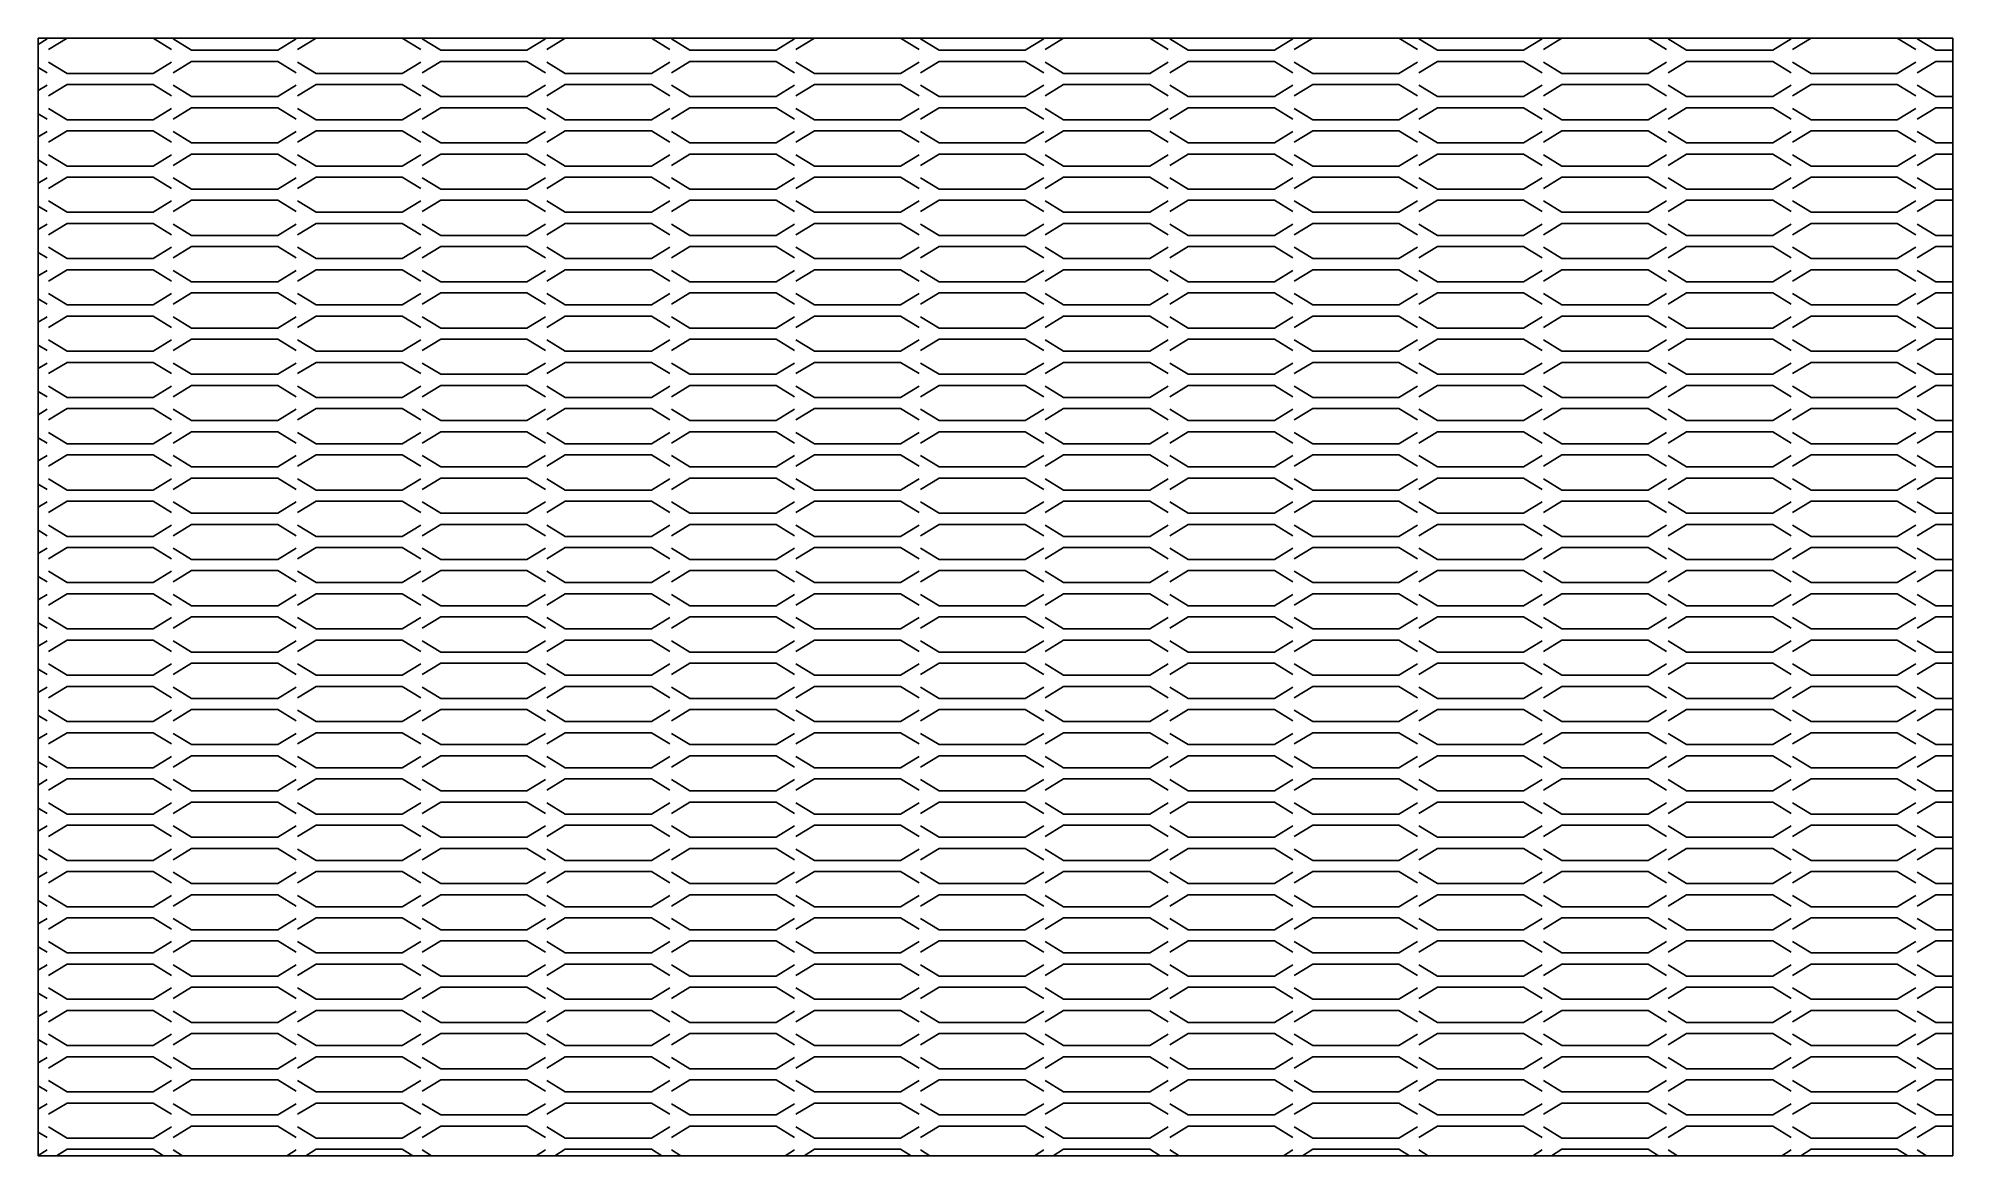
# Model space of a CAD drawing. Header units: millimetres. Extents: x 0 to 120, y 0 to 70.
import ezdxf

# ---------------------------------------------------------------- set-up
doc = ezdxf.new("R2010")
doc.units = ezdxf.units.MM
doc.layers.add('CUT', color=1, linetype='CONTINUOUS')

msp = doc.modelspace()

# ---------------------------------------------------------------- linework, layer by layer
at = {"layer": 'CUT'}
for p, q in [((0, 69.6222), (0.551, 69.9589)), ((0, 68.1778), (0.551, 67.8411)), ((0, 66.7222), (0.551, 67.0589)), ((0, 65.2778), (0.551, 64.9411)), ((0, 63.8222), (0.551, 64.1589)), ((0, 62.3778), (0.551, 62.0411)), ((0, 60.9222), (0.551, 61.2589)), ((0, 59.4778), (0.551, 59.1411)), ((0, 58.0222), (0.551, 58.3589)), ((0, 56.5778), (0.551, 56.2411)), ((0, 55.1222), (0.551, 55.4589)), ((0, 53.6778), (0.551, 53.3411)), ((0, 52.2222), (0.551, 52.5589)), ((0, 50.7778), (0.551, 50.4411)), ((0, 49.3222), (0.551, 49.6589)), ((0, 47.8778), (0.551, 47.5411)), ((0, 46.4222), (0.551, 46.7589)), ((0, 44.9778), (0.551, 44.6411)), ((0, 43.5222), (0.551, 43.8589)), ((0, 42.0778), (0.551, 41.7411)), ((0, 40.6222), (0.551, 40.9589)), ((0, 39.1778), (0.551, 38.8411)), ((0, 37.7222), (0.551, 38.0589)), ((0, 36.2778), (0.551, 35.9411)), ((0, 34.8222), (0.551, 35.1589)), ((0, 33.3778), (0.551, 33.0411)), ((0, 31.9222), (0.551, 32.2589)), ((0, 30.4778), (0.551, 30.1411)), ((0, 29.0222), (0.551, 29.3589)), ((0, 27.5778), (0.551, 27.2411)), ((0, 26.1222), (0.551, 26.4589)), ((0, 24.6778), (0.551, 24.3411)), ((0, 23.2222), (0.551, 23.5589)), ((0, 21.7778), (0.551, 21.4411)), ((0, 20.3222), (0.551, 20.6589)), ((0, 18.8778), (0.551, 18.5411)), ((0, 17.4222), (0.551, 17.7589)), ((0, 15.9778), (0.551, 15.6411)), ((0, 14.5222), (0.551, 14.8589)), ((0, 13.0778), (0.551, 12.7411)), ((0, 11.6222), (0.551, 11.9589)), ((0, 10.1778), (0.551, 9.8411)), ((0, 8.7222), (0.551, 9.0589)), ((0, 7.2778), (0.551, 6.9411)), ((0, 5.8222), (0.551, 6.1589)), ((0, 4.3778), (0.551, 4.0411)), ((0, 2.9222), (0.551, 3.2589)), ((0, 1.4778), (0.551, 1.1411)), ((0, 0.0222), (0.551, 0.3589)), ((8.449, 0.3589), (9.0363, 0)), ((15.5817, 0), (16.169, 0.3589)), ((24.067, 0.3589), (24.6543, 0)), ((31.1997, 0), (31.787, 0.3589)), ((39.685, 0.3589), (40.2723, 0)), ((46.8177, 0), (47.405, 0.3589)), ((55.303, 0.3589), (55.8903, 0)), ((62.4357, 0), (63.023, 0.3589)), ((70.921, 0.3589), (71.5083, 0)), ((78.0537, 0), (78.641, 0.3589)), ((86.539, 0.3589), (87.1263, 0)), ((93.6717, 0), (94.259, 0.3589)), ((102.157, 0.3589), (102.7443, 0)), ((109.2897, 0), (109.877, 0.3589)), ((117.775, 0.3589), (118.3623, 0))]:
    msp.add_line(p, q, dxfattribs=at)
for points in [[(0, 70), (120, 70), (120, 0), (0, 0), (0, 70)], [(0.64, 69.2911), (1.8, 70), (7.2, 70), (8.36, 69.2911)], [(8.449, 69.9589), (9.609, 69.25), (15.009, 69.25), (16.169, 69.9589)], [(16.258, 69.2911), (17.418, 70), (22.818, 70), (23.978, 69.2911)], [(24.067, 69.9589), (25.227, 69.25), (30.627, 69.25), (31.787, 69.9589)], [(31.876, 69.2911), (33.036, 70), (38.436, 70), (39.596, 69.2911)], [(39.685, 69.9589), (40.845, 69.25), (46.245, 69.25), (47.405, 69.9589)], [(47.494, 69.2911), (48.654, 70), (54.054, 70), (55.214, 69.2911)], [(55.303, 69.9589), (56.463, 69.25), (61.863, 69.25), (63.023, 69.9589)], [(63.112, 69.2911), (64.272, 70), (69.672, 70), (70.832, 69.2911)], [(70.921, 69.9589), (72.081, 69.25), (77.481, 69.25), (78.641, 69.9589)], [(78.73, 69.2911), (79.89, 70), (85.29, 70), (86.45, 69.2911)], [(86.539, 69.9589), (87.699, 69.25), (93.099, 69.25), (94.259, 69.9589)], [(94.348, 69.2911), (95.508, 70), (100.908, 70), (102.068, 69.2911)], [(102.157, 69.9589), (103.317, 69.25), (108.717, 69.25), (109.877, 69.9589)], [(109.966, 69.2911), (111.126, 70), (116.526, 70), (117.686, 69.2911)], [(117.775, 69.9589), (118.935, 69.25), (120, 69.25)], [(0.64, 68.5089), (1.8, 67.8), (7.2, 67.8), (8.36, 68.5089)], [(8.449, 67.8411), (9.609, 68.55), (15.009, 68.55), (16.169, 67.8411)], [(16.258, 68.5089), (17.418, 67.8), (22.818, 67.8), (23.978, 68.5089)], [(24.067, 67.8411), (25.227, 68.55), (30.627, 68.55), (31.787, 67.8411)], [(31.876, 68.5089), (33.036, 67.8), (38.436, 67.8), (39.596, 68.5089)], [(39.685, 67.8411), (40.845, 68.55), (46.245, 68.55), (47.405, 67.8411)], [(47.494, 68.5089), (48.654, 67.8), (54.054, 67.8), (55.214, 68.5089)], [(55.303, 67.8411), (56.463, 68.55), (61.863, 68.55), (63.023, 67.8411)], [(63.112, 68.5089), (64.272, 67.8), (69.672, 67.8), (70.832, 68.5089)], [(70.921, 67.8411), (72.081, 68.55), (77.481, 68.55), (78.641, 67.8411)], [(78.73, 68.5089), (79.89, 67.8), (85.29, 67.8), (86.45, 68.5089)], [(86.539, 67.8411), (87.699, 68.55), (93.099, 68.55), (94.259, 67.8411)], [(94.348, 68.5089), (95.508, 67.8), (100.908, 67.8), (102.068, 68.5089)], [(102.157, 67.8411), (103.317, 68.55), (108.717, 68.55), (109.877, 67.8411)], [(109.966, 68.5089), (111.126, 67.8), (116.526, 67.8), (117.686, 68.5089)], [(117.775, 67.8411), (118.935, 68.55), (120, 68.55)], [(0.64, 66.3911), (1.8, 67.1), (7.2, 67.1), (8.36, 66.3911)], [(8.449, 67.0589), (9.609, 66.35), (15.009, 66.35), (16.169, 67.0589)], [(16.258, 66.3911), (17.418, 67.1), (22.818, 67.1), (23.978, 66.3911)], [(24.067, 67.0589), (25.227, 66.35), (30.627, 66.35), (31.787, 67.0589)], [(31.876, 66.3911), (33.036, 67.1), (38.436, 67.1), (39.596, 66.3911)], [(39.685, 67.0589), (40.845, 66.35), (46.245, 66.35), (47.405, 67.0589)], [(47.494, 66.3911), (48.654, 67.1), (54.054, 67.1), (55.214, 66.3911)], [(55.303, 67.0589), (56.463, 66.35), (61.863, 66.35), (63.023, 67.0589)], [(63.112, 66.3911), (64.272, 67.1), (69.672, 67.1), (70.832, 66.3911)], [(70.921, 67.0589), (72.081, 66.35), (77.481, 66.35), (78.641, 67.0589)], [(78.73, 66.3911), (79.89, 67.1), (85.29, 67.1), (86.45, 66.3911)], [(86.539, 67.0589), (87.699, 66.35), (93.099, 66.35), (94.259, 67.0589)], [(94.348, 66.3911), (95.508, 67.1), (100.908, 67.1), (102.068, 66.3911)], [(102.157, 67.0589), (103.317, 66.35), (108.717, 66.35), (109.877, 67.0589)], [(109.966, 66.3911), (111.126, 67.1), (116.526, 67.1), (117.686, 66.3911)], [(117.775, 67.0589), (118.935, 66.35), (120, 66.35)], [(0.64, 65.6089), (1.8, 64.9), (7.2, 64.9), (8.36, 65.6089)], [(8.449, 64.9411), (9.609, 65.65), (15.009, 65.65), (16.169, 64.9411)], [(16.258, 65.6089), (17.418, 64.9), (22.818, 64.9), (23.978, 65.6089)], [(24.067, 64.9411), (25.227, 65.65), (30.627, 65.65), (31.787, 64.9411)], [(31.876, 65.6089), (33.036, 64.9), (38.436, 64.9), (39.596, 65.6089)], [(39.685, 64.9411), (40.845, 65.65), (46.245, 65.65), (47.405, 64.9411)], [(47.494, 65.6089), (48.654, 64.9), (54.054, 64.9), (55.214, 65.6089)], [(55.303, 64.9411), (56.463, 65.65), (61.863, 65.65), (63.023, 64.9411)], [(63.112, 65.6089), (64.272, 64.9), (69.672, 64.9), (70.832, 65.6089)], [(70.921, 64.9411), (72.081, 65.65), (77.481, 65.65), (78.641, 64.9411)], [(78.73, 65.6089), (79.89, 64.9), (85.29, 64.9), (86.45, 65.6089)], [(86.539, 64.9411), (87.699, 65.65), (93.099, 65.65), (94.259, 64.9411)], [(94.348, 65.6089), (95.508, 64.9), (100.908, 64.9), (102.068, 65.6089)], [(102.157, 64.9411), (103.317, 65.65), (108.717, 65.65), (109.877, 64.9411)], [(109.966, 65.6089), (111.126, 64.9), (116.526, 64.9), (117.686, 65.6089)], [(117.775, 64.9411), (118.935, 65.65), (120, 65.65)], [(0.64, 63.4911), (1.8, 64.2), (7.2, 64.2), (8.36, 63.4911)], [(8.449, 64.1589), (9.609, 63.45), (15.009, 63.45), (16.169, 64.1589)], [(16.258, 63.4911), (17.418, 64.2), (22.818, 64.2), (23.978, 63.4911)], [(24.067, 64.1589), (25.227, 63.45), (30.627, 63.45), (31.787, 64.1589)], [(31.876, 63.4911), (33.036, 64.2), (38.436, 64.2), (39.596, 63.4911)], [(39.685, 64.1589), (40.845, 63.45), (46.245, 63.45), (47.405, 64.1589)], [(47.494, 63.4911), (48.654, 64.2), (54.054, 64.2), (55.214, 63.4911)], [(55.303, 64.1589), (56.463, 63.45), (61.863, 63.45), (63.023, 64.1589)], [(63.112, 63.4911), (64.272, 64.2), (69.672, 64.2), (70.832, 63.4911)], [(70.921, 64.1589), (72.081, 63.45), (77.481, 63.45), (78.641, 64.1589)], [(78.73, 63.4911), (79.89, 64.2), (85.29, 64.2), (86.45, 63.4911)], [(86.539, 64.1589), (87.699, 63.45), (93.099, 63.45), (94.259, 64.1589)], [(94.348, 63.4911), (95.508, 64.2), (100.908, 64.2), (102.068, 63.4911)], [(102.157, 64.1589), (103.317, 63.45), (108.717, 63.45), (109.877, 64.1589)], [(109.966, 63.4911), (111.126, 64.2), (116.526, 64.2), (117.686, 63.4911)], [(117.775, 64.1589), (118.935, 63.45), (120, 63.45)], [(0.64, 62.7089), (1.8, 62), (7.2, 62), (8.36, 62.7089)], [(8.449, 62.0411), (9.609, 62.75), (15.009, 62.75), (16.169, 62.0411)], [(16.258, 62.7089), (17.418, 62), (22.818, 62), (23.978, 62.7089)], [(24.067, 62.0411), (25.227, 62.75), (30.627, 62.75), (31.787, 62.0411)], [(31.876, 62.7089), (33.036, 62), (38.436, 62), (39.596, 62.7089)], [(39.685, 62.0411), (40.845, 62.75), (46.245, 62.75), (47.405, 62.0411)], [(47.494, 62.7089), (48.654, 62), (54.054, 62), (55.214, 62.7089)], [(55.303, 62.0411), (56.463, 62.75), (61.863, 62.75), (63.023, 62.0411)], [(63.112, 62.7089), (64.272, 62), (69.672, 62), (70.832, 62.7089)], [(70.921, 62.0411), (72.081, 62.75), (77.481, 62.75), (78.641, 62.0411)], [(78.73, 62.7089), (79.89, 62), (85.29, 62), (86.45, 62.7089)], [(86.539, 62.0411), (87.699, 62.75), (93.099, 62.75), (94.259, 62.0411)], [(94.348, 62.7089), (95.508, 62), (100.908, 62), (102.068, 62.7089)], [(102.157, 62.0411), (103.317, 62.75), (108.717, 62.75), (109.877, 62.0411)], [(109.966, 62.7089), (111.126, 62), (116.526, 62), (117.686, 62.7089)], [(117.775, 62.0411), (118.935, 62.75), (120, 62.75)], [(0.64, 60.5911), (1.8, 61.3), (7.2, 61.3), (8.36, 60.5911)], [(8.449, 61.2589), (9.609, 60.55), (15.009, 60.55), (16.169, 61.2589)], [(16.258, 60.5911), (17.418, 61.3), (22.818, 61.3), (23.978, 60.5911)], [(24.067, 61.2589), (25.227, 60.55), (30.627, 60.55), (31.787, 61.2589)], [(31.876, 60.5911), (33.036, 61.3), (38.436, 61.3), (39.596, 60.5911)], [(39.685, 61.2589), (40.845, 60.55), (46.245, 60.55), (47.405, 61.2589)], [(47.494, 60.5911), (48.654, 61.3), (54.054, 61.3), (55.214, 60.5911)], [(55.303, 61.2589), (56.463, 60.55), (61.863, 60.55), (63.023, 61.2589)], [(63.112, 60.5911), (64.272, 61.3), (69.672, 61.3), (70.832, 60.5911)], [(70.921, 61.2589), (72.081, 60.55), (77.481, 60.55), (78.641, 61.2589)], [(78.73, 60.5911), (79.89, 61.3), (85.29, 61.3), (86.45, 60.5911)], [(86.539, 61.2589), (87.699, 60.55), (93.099, 60.55), (94.259, 61.2589)], [(94.348, 60.5911), (95.508, 61.3), (100.908, 61.3), (102.068, 60.5911)], [(102.157, 61.2589), (103.317, 60.55), (108.717, 60.55), (109.877, 61.2589)], [(109.966, 60.5911), (111.126, 61.3), (116.526, 61.3), (117.686, 60.5911)], [(117.775, 61.2589), (118.935, 60.55), (120, 60.55)], [(0.64, 59.8089), (1.8, 59.1), (7.2, 59.1), (8.36, 59.8089)], [(8.449, 59.1411), (9.609, 59.85), (15.009, 59.85), (16.169, 59.1411)], [(16.258, 59.8089), (17.418, 59.1), (22.818, 59.1), (23.978, 59.8089)], [(24.067, 59.1411), (25.227, 59.85), (30.627, 59.85), (31.787, 59.1411)], [(31.876, 59.8089), (33.036, 59.1), (38.436, 59.1), (39.596, 59.8089)], [(39.685, 59.1411), (40.845, 59.85), (46.245, 59.85), (47.405, 59.1411)], [(47.494, 59.8089), (48.654, 59.1), (54.054, 59.1), (55.214, 59.8089)], [(55.303, 59.1411), (56.463, 59.85), (61.863, 59.85), (63.023, 59.1411)], [(63.112, 59.8089), (64.272, 59.1), (69.672, 59.1), (70.832, 59.8089)], [(70.921, 59.1411), (72.081, 59.85), (77.481, 59.85), (78.641, 59.1411)], [(78.73, 59.8089), (79.89, 59.1), (85.29, 59.1), (86.45, 59.8089)], [(86.539, 59.1411), (87.699, 59.85), (93.099, 59.85), (94.259, 59.1411)], [(94.348, 59.8089), (95.508, 59.1), (100.908, 59.1), (102.068, 59.8089)], [(102.157, 59.1411), (103.317, 59.85), (108.717, 59.85), (109.877, 59.1411)], [(109.966, 59.8089), (111.126, 59.1), (116.526, 59.1), (117.686, 59.8089)], [(117.775, 59.1411), (118.935, 59.85), (120, 59.85)], [(0.64, 57.6911), (1.8, 58.4), (7.2, 58.4), (8.36, 57.6911)], [(8.449, 58.3589), (9.609, 57.65), (15.009, 57.65), (16.169, 58.3589)], [(16.258, 57.6911), (17.418, 58.4), (22.818, 58.4), (23.978, 57.6911)], [(24.067, 58.3589), (25.227, 57.65), (30.627, 57.65), (31.787, 58.3589)], [(31.876, 57.6911), (33.036, 58.4), (38.436, 58.4), (39.596, 57.6911)], [(39.685, 58.3589), (40.845, 57.65), (46.245, 57.65), (47.405, 58.3589)], [(47.494, 57.6911), (48.654, 58.4), (54.054, 58.4), (55.214, 57.6911)], [(55.303, 58.3589), (56.463, 57.65), (61.863, 57.65), (63.023, 58.3589)], [(63.112, 57.6911), (64.272, 58.4), (69.672, 58.4), (70.832, 57.6911)], [(70.921, 58.3589), (72.081, 57.65), (77.481, 57.65), (78.641, 58.3589)], [(78.73, 57.6911), (79.89, 58.4), (85.29, 58.4), (86.45, 57.6911)], [(86.539, 58.3589), (87.699, 57.65), (93.099, 57.65), (94.259, 58.3589)], [(94.348, 57.6911), (95.508, 58.4), (100.908, 58.4), (102.068, 57.6911)], [(102.157, 58.3589), (103.317, 57.65), (108.717, 57.65), (109.877, 58.3589)], [(109.966, 57.6911), (111.126, 58.4), (116.526, 58.4), (117.686, 57.6911)], [(117.775, 58.3589), (118.935, 57.65), (120, 57.65)], [(0.64, 56.9089), (1.8, 56.2), (7.2, 56.2), (8.36, 56.9089)], [(8.449, 56.2411), (9.609, 56.95), (15.009, 56.95), (16.169, 56.2411)], [(16.258, 56.9089), (17.418, 56.2), (22.818, 56.2), (23.978, 56.9089)], [(24.067, 56.2411), (25.227, 56.95), (30.627, 56.95), (31.787, 56.2411)], [(31.876, 56.9089), (33.036, 56.2), (38.436, 56.2), (39.596, 56.9089)], [(39.685, 56.2411), (40.845, 56.95), (46.245, 56.95), (47.405, 56.2411)], [(47.494, 56.9089), (48.654, 56.2), (54.054, 56.2), (55.214, 56.9089)], [(55.303, 56.2411), (56.463, 56.95), (61.863, 56.95), (63.023, 56.2411)], [(63.112, 56.9089), (64.272, 56.2), (69.672, 56.2), (70.832, 56.9089)], [(70.921, 56.2411), (72.081, 56.95), (77.481, 56.95), (78.641, 56.2411)], [(78.73, 56.9089), (79.89, 56.2), (85.29, 56.2), (86.45, 56.9089)], [(86.539, 56.2411), (87.699, 56.95), (93.099, 56.95), (94.259, 56.2411)], [(94.348, 56.9089), (95.508, 56.2), (100.908, 56.2), (102.068, 56.9089)], [(102.157, 56.2411), (103.317, 56.95), (108.717, 56.95), (109.877, 56.2411)], [(109.966, 56.9089), (111.126, 56.2), (116.526, 56.2), (117.686, 56.9089)], [(117.775, 56.2411), (118.935, 56.95), (120, 56.95)], [(0.64, 54.7911), (1.8, 55.5), (7.2, 55.5), (8.36, 54.7911)], [(8.449, 55.4589), (9.609, 54.75), (15.009, 54.75), (16.169, 55.4589)], [(16.258, 54.7911), (17.418, 55.5), (22.818, 55.5), (23.978, 54.7911)], [(24.067, 55.4589), (25.227, 54.75), (30.627, 54.75), (31.787, 55.4589)], [(31.876, 54.7911), (33.036, 55.5), (38.436, 55.5), (39.596, 54.7911)], [(39.685, 55.4589), (40.845, 54.75), (46.245, 54.75), (47.405, 55.4589)], [(47.494, 54.7911), (48.654, 55.5), (54.054, 55.5), (55.214, 54.7911)], [(55.303, 55.4589), (56.463, 54.75), (61.863, 54.75), (63.023, 55.4589)], [(63.112, 54.7911), (64.272, 55.5), (69.672, 55.5), (70.832, 54.7911)], [(70.921, 55.4589), (72.081, 54.75), (77.481, 54.75), (78.641, 55.4589)], [(78.73, 54.7911), (79.89, 55.5), (85.29, 55.5), (86.45, 54.7911)], [(86.539, 55.4589), (87.699, 54.75), (93.099, 54.75), (94.259, 55.4589)], [(94.348, 54.7911), (95.508, 55.5), (100.908, 55.5), (102.068, 54.7911)], [(102.157, 55.4589), (103.317, 54.75), (108.717, 54.75), (109.877, 55.4589)], [(109.966, 54.7911), (111.126, 55.5), (116.526, 55.5), (117.686, 54.7911)], [(117.775, 55.4589), (118.935, 54.75), (120, 54.75)], [(0.64, 54.0089), (1.8, 53.3), (7.2, 53.3), (8.36, 54.0089)], [(8.449, 53.3411), (9.609, 54.05), (15.009, 54.05), (16.169, 53.3411)], [(16.258, 54.0089), (17.418, 53.3), (22.818, 53.3), (23.978, 54.0089)], [(24.067, 53.3411), (25.227, 54.05), (30.627, 54.05), (31.787, 53.3411)], [(31.876, 54.0089), (33.036, 53.3), (38.436, 53.3), (39.596, 54.0089)], [(39.685, 53.3411), (40.845, 54.05), (46.245, 54.05), (47.405, 53.3411)], [(47.494, 54.0089), (48.654, 53.3), (54.054, 53.3), (55.214, 54.0089)], [(55.303, 53.3411), (56.463, 54.05), (61.863, 54.05), (63.023, 53.3411)], [(63.112, 54.0089), (64.272, 53.3), (69.672, 53.3), (70.832, 54.0089)], [(70.921, 53.3411), (72.081, 54.05), (77.481, 54.05), (78.641, 53.3411)], [(78.73, 54.0089), (79.89, 53.3), (85.29, 53.3), (86.45, 54.0089)], [(86.539, 53.3411), (87.699, 54.05), (93.099, 54.05), (94.259, 53.3411)], [(94.348, 54.0089), (95.508, 53.3), (100.908, 53.3), (102.068, 54.0089)], [(102.157, 53.3411), (103.317, 54.05), (108.717, 54.05), (109.877, 53.3411)], [(109.966, 54.0089), (111.126, 53.3), (116.526, 53.3), (117.686, 54.0089)], [(117.775, 53.3411), (118.935, 54.05), (120, 54.05)], [(0.64, 51.8911), (1.8, 52.6), (7.2, 52.6), (8.36, 51.8911)], [(8.449, 52.5589), (9.609, 51.85), (15.009, 51.85), (16.169, 52.5589)], [(16.258, 51.8911), (17.418, 52.6), (22.818, 52.6), (23.978, 51.8911)], [(24.067, 52.5589), (25.227, 51.85), (30.627, 51.85), (31.787, 52.5589)], [(31.876, 51.8911), (33.036, 52.6), (38.436, 52.6), (39.596, 51.8911)], [(39.685, 52.5589), (40.845, 51.85), (46.245, 51.85), (47.405, 52.5589)], [(47.494, 51.8911), (48.654, 52.6), (54.054, 52.6), (55.214, 51.8911)], [(55.303, 52.5589), (56.463, 51.85), (61.863, 51.85), (63.023, 52.5589)], [(63.112, 51.8911), (64.272, 52.6), (69.672, 52.6), (70.832, 51.8911)], [(70.921, 52.5589), (72.081, 51.85), (77.481, 51.85), (78.641, 52.5589)], [(78.73, 51.8911), (79.89, 52.6), (85.29, 52.6), (86.45, 51.8911)], [(86.539, 52.5589), (87.699, 51.85), (93.099, 51.85), (94.259, 52.5589)], [(94.348, 51.8911), (95.508, 52.6), (100.908, 52.6), (102.068, 51.8911)], [(102.157, 52.5589), (103.317, 51.85), (108.717, 51.85), (109.877, 52.5589)], [(109.966, 51.8911), (111.126, 52.6), (116.526, 52.6), (117.686, 51.8911)], [(117.775, 52.5589), (118.935, 51.85), (120, 51.85)], [(0.64, 51.1089), (1.8, 50.4), (7.2, 50.4), (8.36, 51.1089)], [(8.449, 50.4411), (9.609, 51.15), (15.009, 51.15), (16.169, 50.4411)], [(16.258, 51.1089), (17.418, 50.4), (22.818, 50.4), (23.978, 51.1089)], [(24.067, 50.4411), (25.227, 51.15), (30.627, 51.15), (31.787, 50.4411)], [(31.876, 51.1089), (33.036, 50.4), (38.436, 50.4), (39.596, 51.1089)], [(39.685, 50.4411), (40.845, 51.15), (46.245, 51.15), (47.405, 50.4411)], [(47.494, 51.1089), (48.654, 50.4), (54.054, 50.4), (55.214, 51.1089)], [(55.303, 50.4411), (56.463, 51.15), (61.863, 51.15), (63.023, 50.4411)], [(63.112, 51.1089), (64.272, 50.4), (69.672, 50.4), (70.832, 51.1089)], [(70.921, 50.4411), (72.081, 51.15), (77.481, 51.15), (78.641, 50.4411)], [(78.73, 51.1089), (79.89, 50.4), (85.29, 50.4), (86.45, 51.1089)], [(86.539, 50.4411), (87.699, 51.15), (93.099, 51.15), (94.259, 50.4411)], [(94.348, 51.1089), (95.508, 50.4), (100.908, 50.4), (102.068, 51.1089)], [(102.157, 50.4411), (103.317, 51.15), (108.717, 51.15), (109.877, 50.4411)], [(109.966, 51.1089), (111.126, 50.4), (116.526, 50.4), (117.686, 51.1089)], [(117.775, 50.4411), (118.935, 51.15), (120, 51.15)], [(0.64, 48.9911), (1.8, 49.7), (7.2, 49.7), (8.36, 48.9911)], [(8.449, 49.6589), (9.609, 48.95), (15.009, 48.95), (16.169, 49.6589)], [(16.258, 48.9911), (17.418, 49.7), (22.818, 49.7), (23.978, 48.9911)], [(24.067, 49.6589), (25.227, 48.95), (30.627, 48.95), (31.787, 49.6589)], [(31.876, 48.9911), (33.036, 49.7), (38.436, 49.7), (39.596, 48.9911)], [(39.685, 49.6589), (40.845, 48.95), (46.245, 48.95), (47.405, 49.6589)], [(47.494, 48.9911), (48.654, 49.7), (54.054, 49.7), (55.214, 48.9911)], [(55.303, 49.6589), (56.463, 48.95), (61.863, 48.95), (63.023, 49.6589)], [(63.112, 48.9911), (64.272, 49.7), (69.672, 49.7), (70.832, 48.9911)], [(70.921, 49.6589), (72.081, 48.95), (77.481, 48.95), (78.641, 49.6589)], [(78.73, 48.9911), (79.89, 49.7), (85.29, 49.7), (86.45, 48.9911)], [(86.539, 49.6589), (87.699, 48.95), (93.099, 48.95), (94.259, 49.6589)], [(94.348, 48.9911), (95.508, 49.7), (100.908, 49.7), (102.068, 48.9911)], [(102.157, 49.6589), (103.317, 48.95), (108.717, 48.95), (109.877, 49.6589)], [(109.966, 48.9911), (111.126, 49.7), (116.526, 49.7), (117.686, 48.9911)], [(117.775, 49.6589), (118.935, 48.95), (120, 48.95)], [(0.64, 48.2089), (1.8, 47.5), (7.2, 47.5), (8.36, 48.2089)], [(8.449, 47.5411), (9.609, 48.25), (15.009, 48.25), (16.169, 47.5411)], [(16.258, 48.2089), (17.418, 47.5), (22.818, 47.5), (23.978, 48.2089)], [(24.067, 47.5411), (25.227, 48.25), (30.627, 48.25), (31.787, 47.5411)], [(31.876, 48.2089), (33.036, 47.5), (38.436, 47.5), (39.596, 48.2089)], [(39.685, 47.5411), (40.845, 48.25), (46.245, 48.25), (47.405, 47.5411)], [(47.494, 48.2089), (48.654, 47.5), (54.054, 47.5), (55.214, 48.2089)], [(55.303, 47.5411), (56.463, 48.25), (61.863, 48.25), (63.023, 47.5411)], [(63.112, 48.2089), (64.272, 47.5), (69.672, 47.5), (70.832, 48.2089)], [(70.921, 47.5411), (72.081, 48.25), (77.481, 48.25), (78.641, 47.5411)], [(78.73, 48.2089), (79.89, 47.5), (85.29, 47.5), (86.45, 48.2089)], [(86.539, 47.5411), (87.699, 48.25), (93.099, 48.25), (94.259, 47.5411)], [(94.348, 48.2089), (95.508, 47.5), (100.908, 47.5), (102.068, 48.2089)], [(102.157, 47.5411), (103.317, 48.25), (108.717, 48.25), (109.877, 47.5411)], [(109.966, 48.2089), (111.126, 47.5), (116.526, 47.5), (117.686, 48.2089)], [(117.775, 47.5411), (118.935, 48.25), (120, 48.25)], [(0.64, 46.0911), (1.8, 46.8), (7.2, 46.8), (8.36, 46.0911)], [(16.258, 46.0911), (17.418, 46.8), (22.818, 46.8), (23.978, 46.0911)], [(31.876, 46.0911), (33.036, 46.8), (38.436, 46.8), (39.596, 46.0911)], [(47.494, 46.0911), (48.654, 46.8), (54.054, 46.8), (55.214, 46.0911)], [(63.112, 46.0911), (64.272, 46.8), (69.672, 46.8), (70.832, 46.0911)], [(78.73, 46.0911), (79.89, 46.8), (85.29, 46.8), (86.45, 46.0911)], [(94.348, 46.0911), (95.508, 46.8), (100.908, 46.8), (102.068, 46.0911)], [(109.966, 46.0911), (111.126, 46.8), (116.526, 46.8), (117.686, 46.0911)], [(8.449, 46.7589), (9.609, 46.05), (15.009, 46.05), (16.169, 46.7589)], [(24.067, 46.7589), (25.227, 46.05), (30.627, 46.05), (31.787, 46.7589)], [(39.685, 46.7589), (40.845, 46.05), (46.245, 46.05), (47.405, 46.7589)], [(55.303, 46.7589), (56.463, 46.05), (61.863, 46.05), (63.023, 46.7589)], [(70.921, 46.7589), (72.081, 46.05), (77.481, 46.05), (78.641, 46.7589)], [(86.539, 46.7589), (87.699, 46.05), (93.099, 46.05), (94.259, 46.7589)], [(102.157, 46.7589), (103.317, 46.05), (108.717, 46.05), (109.877, 46.7589)], [(117.775, 46.7589), (118.935, 46.05), (120, 46.05)], [(0.64, 45.3089), (1.8, 44.6), (7.2, 44.6), (8.36, 45.3089)], [(8.449, 44.6411), (9.609, 45.35), (15.009, 45.35), (16.169, 44.6411)], [(16.258, 45.3089), (17.418, 44.6), (22.818, 44.6), (23.978, 45.3089)], [(24.067, 44.6411), (25.227, 45.35), (30.627, 45.35), (31.787, 44.6411)], [(31.876, 45.3089), (33.036, 44.6), (38.436, 44.6), (39.596, 45.3089)], [(39.685, 44.6411), (40.845, 45.35), (46.245, 45.35), (47.405, 44.6411)], [(47.494, 45.3089), (48.654, 44.6), (54.054, 44.6), (55.214, 45.3089)], [(55.303, 44.6411), (56.463, 45.35), (61.863, 45.35), (63.023, 44.6411)], [(63.112, 45.3089), (64.272, 44.6), (69.672, 44.6), (70.832, 45.3089)], [(70.921, 44.6411), (72.081, 45.35), (77.481, 45.35), (78.641, 44.6411)], [(78.73, 45.3089), (79.89, 44.6), (85.29, 44.6), (86.45, 45.3089)], [(86.539, 44.6411), (87.699, 45.35), (93.099, 45.35), (94.259, 44.6411)], [(94.348, 45.3089), (95.508, 44.6), (100.908, 44.6), (102.068, 45.3089)], [(102.157, 44.6411), (103.317, 45.35), (108.717, 45.35), (109.877, 44.6411)], [(109.966, 45.3089), (111.126, 44.6), (116.526, 44.6), (117.686, 45.3089)], [(117.775, 44.6411), (118.935, 45.35), (120, 45.35)], [(0.64, 43.1911), (1.8, 43.9), (7.2, 43.9), (8.36, 43.1911)], [(8.449, 43.8589), (9.609, 43.15), (15.009, 43.15), (16.169, 43.8589)], [(16.258, 43.1911), (17.418, 43.9), (22.818, 43.9), (23.978, 43.1911)], [(24.067, 43.8589), (25.227, 43.15), (30.627, 43.15), (31.787, 43.8589)], [(31.876, 43.1911), (33.036, 43.9), (38.436, 43.9), (39.596, 43.1911)], [(39.685, 43.8589), (40.845, 43.15), (46.245, 43.15), (47.405, 43.8589)], [(47.494, 43.1911), (48.654, 43.9), (54.054, 43.9), (55.214, 43.1911)], [(55.303, 43.8589), (56.463, 43.15), (61.863, 43.15), (63.023, 43.8589)], [(63.112, 43.1911), (64.272, 43.9), (69.672, 43.9), (70.832, 43.1911)], [(70.921, 43.8589), (72.081, 43.15), (77.481, 43.15), (78.641, 43.8589)], [(78.73, 43.1911), (79.89, 43.9), (85.29, 43.9), (86.45, 43.1911)], [(86.539, 43.8589), (87.699, 43.15), (93.099, 43.15), (94.259, 43.8589)], [(94.348, 43.1911), (95.508, 43.9), (100.908, 43.9), (102.068, 43.1911)], [(102.157, 43.8589), (103.317, 43.15), (108.717, 43.15), (109.877, 43.8589)], [(109.966, 43.1911), (111.126, 43.9), (116.526, 43.9), (117.686, 43.1911)], [(117.775, 43.8589), (118.935, 43.15), (120, 43.15)], [(0.64, 42.4089), (1.8, 41.7), (7.2, 41.7), (8.36, 42.4089)], [(8.449, 41.7411), (9.609, 42.45), (15.009, 42.45), (16.169, 41.7411)], [(16.258, 42.4089), (17.418, 41.7), (22.818, 41.7), (23.978, 42.4089)], [(24.067, 41.7411), (25.227, 42.45), (30.627, 42.45), (31.787, 41.7411)], [(31.876, 42.4089), (33.036, 41.7), (38.436, 41.7), (39.596, 42.4089)], [(39.685, 41.7411), (40.845, 42.45), (46.245, 42.45), (47.405, 41.7411)], [(47.494, 42.4089), (48.654, 41.7), (54.054, 41.7), (55.214, 42.4089)], [(55.303, 41.7411), (56.463, 42.45), (61.863, 42.45), (63.023, 41.7411)], [(63.112, 42.4089), (64.272, 41.7), (69.672, 41.7), (70.832, 42.4089)], [(70.921, 41.7411), (72.081, 42.45), (77.481, 42.45), (78.641, 41.7411)], [(78.73, 42.4089), (79.89, 41.7), (85.29, 41.7), (86.45, 42.4089)], [(86.539, 41.7411), (87.699, 42.45), (93.099, 42.45), (94.259, 41.7411)], [(94.348, 42.4089), (95.508, 41.7), (100.908, 41.7), (102.068, 42.4089)], [(102.157, 41.7411), (103.317, 42.45), (108.717, 42.45), (109.877, 41.7411)], [(109.966, 42.4089), (111.126, 41.7), (116.526, 41.7), (117.686, 42.4089)], [(117.775, 41.7411), (118.935, 42.45), (120, 42.45)], [(0.64, 40.2911), (1.8, 41), (7.2, 41), (8.36, 40.2911)], [(8.449, 40.9589), (9.609, 40.25), (15.009, 40.25), (16.169, 40.9589)], [(16.258, 40.2911), (17.418, 41), (22.818, 41), (23.978, 40.2911)], [(24.067, 40.9589), (25.227, 40.25), (30.627, 40.25), (31.787, 40.9589)], [(31.876, 40.2911), (33.036, 41), (38.436, 41), (39.596, 40.2911)], [(39.685, 40.9589), (40.845, 40.25), (46.245, 40.25), (47.405, 40.9589)], [(47.494, 40.2911), (48.654, 41), (54.054, 41), (55.214, 40.2911)], [(55.303, 40.9589), (56.463, 40.25), (61.863, 40.25), (63.023, 40.9589)], [(63.112, 40.2911), (64.272, 41), (69.672, 41), (70.832, 40.2911)], [(70.921, 40.9589), (72.081, 40.25), (77.481, 40.25), (78.641, 40.9589)], [(78.73, 40.2911), (79.89, 41), (85.29, 41), (86.45, 40.2911)], [(86.539, 40.9589), (87.699, 40.25), (93.099, 40.25), (94.259, 40.9589)], [(94.348, 40.2911), (95.508, 41), (100.908, 41), (102.068, 40.2911)], [(102.157, 40.9589), (103.317, 40.25), (108.717, 40.25), (109.877, 40.9589)], [(109.966, 40.2911), (111.126, 41), (116.526, 41), (117.686, 40.2911)], [(117.775, 40.9589), (118.935, 40.25), (120, 40.25)], [(0.64, 39.5089), (1.8, 38.8), (7.2, 38.8), (8.36, 39.5089)], [(8.449, 38.8411), (9.609, 39.55), (15.009, 39.55), (16.169, 38.8411)], [(16.258, 39.5089), (17.418, 38.8), (22.818, 38.8), (23.978, 39.5089)], [(24.067, 38.8411), (25.227, 39.55), (30.627, 39.55), (31.787, 38.8411)], [(31.876, 39.5089), (33.036, 38.8), (38.436, 38.8), (39.596, 39.5089)], [(39.685, 38.8411), (40.845, 39.55), (46.245, 39.55), (47.405, 38.8411)], [(47.494, 39.5089), (48.654, 38.8), (54.054, 38.8), (55.214, 39.5089)], [(55.303, 38.8411), (56.463, 39.55), (61.863, 39.55), (63.023, 38.8411)], [(63.112, 39.5089), (64.272, 38.8), (69.672, 38.8), (70.832, 39.5089)], [(70.921, 38.8411), (72.081, 39.55), (77.481, 39.55), (78.641, 38.8411)], [(78.73, 39.5089), (79.89, 38.8), (85.29, 38.8), (86.45, 39.5089)], [(86.539, 38.8411), (87.699, 39.55), (93.099, 39.55), (94.259, 38.8411)], [(94.348, 39.5089), (95.508, 38.8), (100.908, 38.8), (102.068, 39.5089)], [(102.157, 38.8411), (103.317, 39.55), (108.717, 39.55), (109.877, 38.8411)], [(109.966, 39.5089), (111.126, 38.8), (116.526, 38.8), (117.686, 39.5089)], [(117.775, 38.8411), (118.935, 39.55), (120, 39.55)], [(0.64, 37.3911), (1.8, 38.1), (7.2, 38.1), (8.36, 37.3911)], [(8.449, 38.0589), (9.609, 37.35), (15.009, 37.35), (16.169, 38.0589)], [(16.258, 37.3911), (17.418, 38.1), (22.818, 38.1), (23.978, 37.3911)], [(24.067, 38.0589), (25.227, 37.35), (30.627, 37.35), (31.787, 38.0589)], [(31.876, 37.3911), (33.036, 38.1), (38.436, 38.1), (39.596, 37.3911)], [(39.685, 38.0589), (40.845, 37.35), (46.245, 37.35), (47.405, 38.0589)], [(47.494, 37.3911), (48.654, 38.1), (54.054, 38.1), (55.214, 37.3911)], [(55.303, 38.0589), (56.463, 37.35), (61.863, 37.35), (63.023, 38.0589)], [(63.112, 37.3911), (64.272, 38.1), (69.672, 38.1), (70.832, 37.3911)], [(70.921, 38.0589), (72.081, 37.35), (77.481, 37.35), (78.641, 38.0589)], [(78.73, 37.3911), (79.89, 38.1), (85.29, 38.1), (86.45, 37.3911)], [(86.539, 38.0589), (87.699, 37.35), (93.099, 37.35), (94.259, 38.0589)], [(94.348, 37.3911), (95.508, 38.1), (100.908, 38.1), (102.068, 37.3911)], [(102.157, 38.0589), (103.317, 37.35), (108.717, 37.35), (109.877, 38.0589)], [(109.966, 37.3911), (111.126, 38.1), (116.526, 38.1), (117.686, 37.3911)], [(117.775, 38.0589), (118.935, 37.35), (120, 37.35)], [(0.64, 36.6089), (1.8, 35.9), (7.2, 35.9), (8.36, 36.6089)], [(8.449, 35.9411), (9.609, 36.65), (15.009, 36.65), (16.169, 35.9411)], [(16.258, 36.6089), (17.418, 35.9), (22.818, 35.9), (23.978, 36.6089)], [(24.067, 35.9411), (25.227, 36.65), (30.627, 36.65), (31.787, 35.9411)], [(31.876, 36.6089), (33.036, 35.9), (38.436, 35.9), (39.596, 36.6089)], [(39.685, 35.9411), (40.845, 36.65), (46.245, 36.65), (47.405, 35.9411)], [(47.494, 36.6089), (48.654, 35.9), (54.054, 35.9), (55.214, 36.6089)], [(55.303, 35.9411), (56.463, 36.65), (61.863, 36.65), (63.023, 35.9411)], [(63.112, 36.6089), (64.272, 35.9), (69.672, 35.9), (70.832, 36.6089)], [(70.921, 35.9411), (72.081, 36.65), (77.481, 36.65), (78.641, 35.9411)], [(78.73, 36.6089), (79.89, 35.9), (85.29, 35.9), (86.45, 36.6089)], [(86.539, 35.9411), (87.699, 36.65), (93.099, 36.65), (94.259, 35.9411)], [(94.348, 36.6089), (95.508, 35.9), (100.908, 35.9), (102.068, 36.6089)], [(102.157, 35.9411), (103.317, 36.65), (108.717, 36.65), (109.877, 35.9411)], [(109.966, 36.6089), (111.126, 35.9), (116.526, 35.9), (117.686, 36.6089)], [(117.775, 35.9411), (118.935, 36.65), (120, 36.65)], [(0.64, 34.4911), (1.8, 35.2), (7.2, 35.2), (8.36, 34.4911)], [(8.449, 35.1589), (9.609, 34.45), (15.009, 34.45), (16.169, 35.1589)], [(16.258, 34.4911), (17.418, 35.2), (22.818, 35.2), (23.978, 34.4911)], [(24.067, 35.1589), (25.227, 34.45), (30.627, 34.45), (31.787, 35.1589)], [(31.876, 34.4911), (33.036, 35.2), (38.436, 35.2), (39.596, 34.4911)], [(39.685, 35.1589), (40.845, 34.45), (46.245, 34.45), (47.405, 35.1589)], [(47.494, 34.4911), (48.654, 35.2), (54.054, 35.2), (55.214, 34.4911)], [(55.303, 35.1589), (56.463, 34.45), (61.863, 34.45), (63.023, 35.1589)], [(63.112, 34.4911), (64.272, 35.2), (69.672, 35.2), (70.832, 34.4911)], [(70.921, 35.1589), (72.081, 34.45), (77.481, 34.45), (78.641, 35.1589)], [(78.73, 34.4911), (79.89, 35.2), (85.29, 35.2), (86.45, 34.4911)], [(86.539, 35.1589), (87.699, 34.45), (93.099, 34.45), (94.259, 35.1589)], [(94.348, 34.4911), (95.508, 35.2), (100.908, 35.2), (102.068, 34.4911)], [(102.157, 35.1589), (103.317, 34.45), (108.717, 34.45), (109.877, 35.1589)], [(109.966, 34.4911), (111.126, 35.2), (116.526, 35.2), (117.686, 34.4911)], [(117.775, 35.1589), (118.935, 34.45), (120, 34.45)], [(0.64, 33.7089), (1.8, 33), (7.2, 33), (8.36, 33.7089)], [(8.449, 33.0411), (9.609, 33.75), (15.009, 33.75), (16.169, 33.0411)], [(16.258, 33.7089), (17.418, 33), (22.818, 33), (23.978, 33.7089)], [(24.067, 33.0411), (25.227, 33.75), (30.627, 33.75), (31.787, 33.0411)], [(31.876, 33.7089), (33.036, 33), (38.436, 33), (39.596, 33.7089)], [(39.685, 33.0411), (40.845, 33.75), (46.245, 33.75), (47.405, 33.0411)], [(47.494, 33.7089), (48.654, 33), (54.054, 33), (55.214, 33.7089)], [(55.303, 33.0411), (56.463, 33.75), (61.863, 33.75), (63.023, 33.0411)], [(63.112, 33.7089), (64.272, 33), (69.672, 33), (70.832, 33.7089)], [(70.921, 33.0411), (72.081, 33.75), (77.481, 33.75), (78.641, 33.0411)], [(78.73, 33.7089), (79.89, 33), (85.29, 33), (86.45, 33.7089)], [(86.539, 33.0411), (87.699, 33.75), (93.099, 33.75), (94.259, 33.0411)], [(94.348, 33.7089), (95.508, 33), (100.908, 33), (102.068, 33.7089)], [(102.157, 33.0411), (103.317, 33.75), (108.717, 33.75), (109.877, 33.0411)], [(109.966, 33.7089), (111.126, 33), (116.526, 33), (117.686, 33.7089)], [(117.775, 33.0411), (118.935, 33.75), (120, 33.75)], [(0.64, 31.5911), (1.8, 32.3), (7.2, 32.3), (8.36, 31.5911)], [(8.449, 32.2589), (9.609, 31.55), (15.009, 31.55), (16.169, 32.2589)], [(16.258, 31.5911), (17.418, 32.3), (22.818, 32.3), (23.978, 31.5911)], [(24.067, 32.2589), (25.227, 31.55), (30.627, 31.55), (31.787, 32.2589)], [(31.876, 31.5911), (33.036, 32.3), (38.436, 32.3), (39.596, 31.5911)], [(39.685, 32.2589), (40.845, 31.55), (46.245, 31.55), (47.405, 32.2589)], [(47.494, 31.5911), (48.654, 32.3), (54.054, 32.3), (55.214, 31.5911)], [(55.303, 32.2589), (56.463, 31.55), (61.863, 31.55), (63.023, 32.2589)], [(63.112, 31.5911), (64.272, 32.3), (69.672, 32.3), (70.832, 31.5911)], [(70.921, 32.2589), (72.081, 31.55), (77.481, 31.55), (78.641, 32.2589)], [(78.73, 31.5911), (79.89, 32.3), (85.29, 32.3), (86.45, 31.5911)], [(86.539, 32.2589), (87.699, 31.55), (93.099, 31.55), (94.259, 32.2589)], [(94.348, 31.5911), (95.508, 32.3), (100.908, 32.3), (102.068, 31.5911)], [(102.157, 32.2589), (103.317, 31.55), (108.717, 31.55), (109.877, 32.2589)], [(109.966, 31.5911), (111.126, 32.3), (116.526, 32.3), (117.686, 31.5911)], [(117.775, 32.2589), (118.935, 31.55), (120, 31.55)], [(0.64, 30.8089), (1.8, 30.1), (7.2, 30.1), (8.36, 30.8089)], [(8.449, 30.1411), (9.609, 30.85), (15.009, 30.85), (16.169, 30.1411)], [(16.258, 30.8089), (17.418, 30.1), (22.818, 30.1), (23.978, 30.8089)], [(24.067, 30.1411), (25.227, 30.85), (30.627, 30.85), (31.787, 30.1411)], [(31.876, 30.8089), (33.036, 30.1), (38.436, 30.1), (39.596, 30.8089)], [(39.685, 30.1411), (40.845, 30.85), (46.245, 30.85), (47.405, 30.1411)], [(47.494, 30.8089), (48.654, 30.1), (54.054, 30.1), (55.214, 30.8089)], [(55.303, 30.1411), (56.463, 30.85), (61.863, 30.85), (63.023, 30.1411)], [(63.112, 30.8089), (64.272, 30.1), (69.672, 30.1), (70.832, 30.8089)], [(70.921, 30.1411), (72.081, 30.85), (77.481, 30.85), (78.641, 30.1411)], [(78.73, 30.8089), (79.89, 30.1), (85.29, 30.1), (86.45, 30.8089)], [(86.539, 30.1411), (87.699, 30.85), (93.099, 30.85), (94.259, 30.1411)], [(94.348, 30.8089), (95.508, 30.1), (100.908, 30.1), (102.068, 30.8089)], [(102.157, 30.1411), (103.317, 30.85), (108.717, 30.85), (109.877, 30.1411)], [(109.966, 30.8089), (111.126, 30.1), (116.526, 30.1), (117.686, 30.8089)], [(117.775, 30.1411), (118.935, 30.85), (120, 30.85)], [(0.64, 28.6911), (1.8, 29.4), (7.2, 29.4), (8.36, 28.6911)], [(8.449, 29.3589), (9.609, 28.65), (15.009, 28.65), (16.169, 29.3589)], [(16.258, 28.6911), (17.418, 29.4), (22.818, 29.4), (23.978, 28.6911)], [(24.067, 29.3589), (25.227, 28.65), (30.627, 28.65), (31.787, 29.3589)], [(31.876, 28.6911), (33.036, 29.4), (38.436, 29.4), (39.596, 28.6911)], [(39.685, 29.3589), (40.845, 28.65), (46.245, 28.65), (47.405, 29.3589)], [(47.494, 28.6911), (48.654, 29.4), (54.054, 29.4), (55.214, 28.6911)], [(55.303, 29.3589), (56.463, 28.65), (61.863, 28.65), (63.023, 29.3589)], [(63.112, 28.6911), (64.272, 29.4), (69.672, 29.4), (70.832, 28.6911)], [(70.921, 29.3589), (72.081, 28.65), (77.481, 28.65), (78.641, 29.3589)], [(78.73, 28.6911), (79.89, 29.4), (85.29, 29.4), (86.45, 28.6911)], [(86.539, 29.3589), (87.699, 28.65), (93.099, 28.65), (94.259, 29.3589)], [(94.348, 28.6911), (95.508, 29.4), (100.908, 29.4), (102.068, 28.6911)], [(102.157, 29.3589), (103.317, 28.65), (108.717, 28.65), (109.877, 29.3589)], [(109.966, 28.6911), (111.126, 29.4), (116.526, 29.4), (117.686, 28.6911)], [(117.775, 29.3589), (118.935, 28.65), (120, 28.65)], [(0.64, 27.9089), (1.8, 27.2), (7.2, 27.2), (8.36, 27.9089)], [(8.449, 27.2411), (9.609, 27.95), (15.009, 27.95), (16.169, 27.2411)], [(16.258, 27.9089), (17.418, 27.2), (22.818, 27.2), (23.978, 27.9089)], [(24.067, 27.2411), (25.227, 27.95), (30.627, 27.95), (31.787, 27.2411)], [(31.876, 27.9089), (33.036, 27.2), (38.436, 27.2), (39.596, 27.9089)], [(39.685, 27.2411), (40.845, 27.95), (46.245, 27.95), (47.405, 27.2411)], [(47.494, 27.9089), (48.654, 27.2), (54.054, 27.2), (55.214, 27.9089)], [(55.303, 27.2411), (56.463, 27.95), (61.863, 27.95), (63.023, 27.2411)], [(63.112, 27.9089), (64.272, 27.2), (69.672, 27.2), (70.832, 27.9089)], [(70.921, 27.2411), (72.081, 27.95), (77.481, 27.95), (78.641, 27.2411)], [(78.73, 27.9089), (79.89, 27.2), (85.29, 27.2), (86.45, 27.9089)], [(86.539, 27.2411), (87.699, 27.95), (93.099, 27.95), (94.259, 27.2411)], [(94.348, 27.9089), (95.508, 27.2), (100.908, 27.2), (102.068, 27.9089)], [(102.157, 27.2411), (103.317, 27.95), (108.717, 27.95), (109.877, 27.2411)], [(109.966, 27.9089), (111.126, 27.2), (116.526, 27.2), (117.686, 27.9089)], [(117.775, 27.2411), (118.935, 27.95), (120, 27.95)], [(0.64, 25.7911), (1.8, 26.5), (7.2, 26.5), (8.36, 25.7911)], [(8.449, 26.4589), (9.609, 25.75), (15.009, 25.75), (16.169, 26.4589)], [(16.258, 25.7911), (17.418, 26.5), (22.818, 26.5), (23.978, 25.7911)], [(24.067, 26.4589), (25.227, 25.75), (30.627, 25.75), (31.787, 26.4589)], [(31.876, 25.7911), (33.036, 26.5), (38.436, 26.5), (39.596, 25.7911)], [(39.685, 26.4589), (40.845, 25.75), (46.245, 25.75), (47.405, 26.4589)], [(47.494, 25.7911), (48.654, 26.5), (54.054, 26.5), (55.214, 25.7911)], [(55.303, 26.4589), (56.463, 25.75), (61.863, 25.75), (63.023, 26.4589)], [(63.112, 25.7911), (64.272, 26.5), (69.672, 26.5), (70.832, 25.7911)], [(70.921, 26.4589), (72.081, 25.75), (77.481, 25.75), (78.641, 26.4589)], [(78.73, 25.7911), (79.89, 26.5), (85.29, 26.5), (86.45, 25.7911)], [(86.539, 26.4589), (87.699, 25.75), (93.099, 25.75), (94.259, 26.4589)], [(94.348, 25.7911), (95.508, 26.5), (100.908, 26.5), (102.068, 25.7911)], [(102.157, 26.4589), (103.317, 25.75), (108.717, 25.75), (109.877, 26.4589)], [(109.966, 25.7911), (111.126, 26.5), (116.526, 26.5), (117.686, 25.7911)], [(117.775, 26.4589), (118.935, 25.75), (120, 25.75)], [(0.64, 25.0089), (1.8, 24.3), (7.2, 24.3), (8.36, 25.0089)], [(8.449, 24.3411), (9.609, 25.05), (15.009, 25.05), (16.169, 24.3411)], [(16.258, 25.0089), (17.418, 24.3), (22.818, 24.3), (23.978, 25.0089)], [(24.067, 24.3411), (25.227, 25.05), (30.627, 25.05), (31.787, 24.3411)], [(31.876, 25.0089), (33.036, 24.3), (38.436, 24.3), (39.596, 25.0089)], [(39.685, 24.3411), (40.845, 25.05), (46.245, 25.05), (47.405, 24.3411)], [(47.494, 25.0089), (48.654, 24.3), (54.054, 24.3), (55.214, 25.0089)], [(55.303, 24.3411), (56.463, 25.05), (61.863, 25.05), (63.023, 24.3411)], [(63.112, 25.0089), (64.272, 24.3), (69.672, 24.3), (70.832, 25.0089)], [(70.921, 24.3411), (72.081, 25.05), (77.481, 25.05), (78.641, 24.3411)], [(78.73, 25.0089), (79.89, 24.3), (85.29, 24.3), (86.45, 25.0089)], [(86.539, 24.3411), (87.699, 25.05), (93.099, 25.05), (94.259, 24.3411)], [(94.348, 25.0089), (95.508, 24.3), (100.908, 24.3), (102.068, 25.0089)], [(102.157, 24.3411), (103.317, 25.05), (108.717, 25.05), (109.877, 24.3411)], [(109.966, 25.0089), (111.126, 24.3), (116.526, 24.3), (117.686, 25.0089)], [(117.775, 24.3411), (118.935, 25.05), (120, 25.05)], [(0.64, 22.8911), (1.8, 23.6), (7.2, 23.6), (8.36, 22.8911)], [(8.449, 23.5589), (9.609, 22.85), (15.009, 22.85), (16.169, 23.5589)], [(16.258, 22.8911), (17.418, 23.6), (22.818, 23.6), (23.978, 22.8911)], [(24.067, 23.5589), (25.227, 22.85), (30.627, 22.85), (31.787, 23.5589)], [(31.876, 22.8911), (33.036, 23.6), (38.436, 23.6), (39.596, 22.8911)], [(39.685, 23.5589), (40.845, 22.85), (46.245, 22.85), (47.405, 23.5589)], [(47.494, 22.8911), (48.654, 23.6), (54.054, 23.6), (55.214, 22.8911)], [(55.303, 23.5589), (56.463, 22.85), (61.863, 22.85), (63.023, 23.5589)], [(63.112, 22.8911), (64.272, 23.6), (69.672, 23.6), (70.832, 22.8911)], [(70.921, 23.5589), (72.081, 22.85), (77.481, 22.85), (78.641, 23.5589)], [(78.73, 22.8911), (79.89, 23.6), (85.29, 23.6), (86.45, 22.8911)], [(86.539, 23.5589), (87.699, 22.85), (93.099, 22.85), (94.259, 23.5589)], [(94.348, 22.8911), (95.508, 23.6), (100.908, 23.6), (102.068, 22.8911)], [(102.157, 23.5589), (103.317, 22.85), (108.717, 22.85), (109.877, 23.5589)], [(109.966, 22.8911), (111.126, 23.6), (116.526, 23.6), (117.686, 22.8911)], [(117.775, 23.5589), (118.935, 22.85), (120, 22.85)], [(0.64, 22.1089), (1.8, 21.4), (7.2, 21.4), (8.36, 22.1089)], [(8.449, 21.4411), (9.609, 22.15), (15.009, 22.15), (16.169, 21.4411)], [(16.258, 22.1089), (17.418, 21.4), (22.818, 21.4), (23.978, 22.1089)], [(24.067, 21.4411), (25.227, 22.15), (30.627, 22.15), (31.787, 21.4411)], [(31.876, 22.1089), (33.036, 21.4), (38.436, 21.4), (39.596, 22.1089)], [(39.685, 21.4411), (40.845, 22.15), (46.245, 22.15), (47.405, 21.4411)], [(47.494, 22.1089), (48.654, 21.4), (54.054, 21.4), (55.214, 22.1089)], [(55.303, 21.4411), (56.463, 22.15), (61.863, 22.15), (63.023, 21.4411)], [(63.112, 22.1089), (64.272, 21.4), (69.672, 21.4), (70.832, 22.1089)], [(70.921, 21.4411), (72.081, 22.15), (77.481, 22.15), (78.641, 21.4411)], [(78.73, 22.1089), (79.89, 21.4), (85.29, 21.4), (86.45, 22.1089)], [(86.539, 21.4411), (87.699, 22.15), (93.099, 22.15), (94.259, 21.4411)], [(94.348, 22.1089), (95.508, 21.4), (100.908, 21.4), (102.068, 22.1089)], [(102.157, 21.4411), (103.317, 22.15), (108.717, 22.15), (109.877, 21.4411)], [(109.966, 22.1089), (111.126, 21.4), (116.526, 21.4), (117.686, 22.1089)], [(117.775, 21.4411), (118.935, 22.15), (120, 22.15)], [(0.64, 19.9911), (1.8, 20.7), (7.2, 20.7), (8.36, 19.9911)], [(8.449, 20.6589), (9.609, 19.95), (15.009, 19.95), (16.169, 20.6589)], [(16.258, 19.9911), (17.418, 20.7), (22.818, 20.7), (23.978, 19.9911)], [(24.067, 20.6589), (25.227, 19.95), (30.627, 19.95), (31.787, 20.6589)], [(31.876, 19.9911), (33.036, 20.7), (38.436, 20.7), (39.596, 19.9911)], [(39.685, 20.6589), (40.845, 19.95), (46.245, 19.95), (47.405, 20.6589)], [(47.494, 19.9911), (48.654, 20.7), (54.054, 20.7), (55.214, 19.9911)], [(55.303, 20.6589), (56.463, 19.95), (61.863, 19.95), (63.023, 20.6589)], [(63.112, 19.9911), (64.272, 20.7), (69.672, 20.7), (70.832, 19.9911)], [(70.921, 20.6589), (72.081, 19.95), (77.481, 19.95), (78.641, 20.6589)], [(78.73, 19.9911), (79.89, 20.7), (85.29, 20.7), (86.45, 19.9911)], [(86.539, 20.6589), (87.699, 19.95), (93.099, 19.95), (94.259, 20.6589)], [(94.348, 19.9911), (95.508, 20.7), (100.908, 20.7), (102.068, 19.9911)], [(102.157, 20.6589), (103.317, 19.95), (108.717, 19.95), (109.877, 20.6589)], [(109.966, 19.9911), (111.126, 20.7), (116.526, 20.7), (117.686, 19.9911)], [(117.775, 20.6589), (118.935, 19.95), (120, 19.95)], [(0.64, 19.2089), (1.8, 18.5), (7.2, 18.5), (8.36, 19.2089)], [(8.449, 18.5411), (9.609, 19.25), (15.009, 19.25), (16.169, 18.5411)], [(16.258, 19.2089), (17.418, 18.5), (22.818, 18.5), (23.978, 19.2089)], [(24.067, 18.5411), (25.227, 19.25), (30.627, 19.25), (31.787, 18.5411)], [(31.876, 19.2089), (33.036, 18.5), (38.436, 18.5), (39.596, 19.2089)], [(39.685, 18.5411), (40.845, 19.25), (46.245, 19.25), (47.405, 18.5411)], [(47.494, 19.2089), (48.654, 18.5), (54.054, 18.5), (55.214, 19.2089)], [(55.303, 18.5411), (56.463, 19.25), (61.863, 19.25), (63.023, 18.5411)], [(63.112, 19.2089), (64.272, 18.5), (69.672, 18.5), (70.832, 19.2089)], [(70.921, 18.5411), (72.081, 19.25), (77.481, 19.25), (78.641, 18.5411)], [(78.73, 19.2089), (79.89, 18.5), (85.29, 18.5), (86.45, 19.2089)], [(86.539, 18.5411), (87.699, 19.25), (93.099, 19.25), (94.259, 18.5411)], [(94.348, 19.2089), (95.508, 18.5), (100.908, 18.5), (102.068, 19.2089)], [(102.157, 18.5411), (103.317, 19.25), (108.717, 19.25), (109.877, 18.5411)], [(109.966, 19.2089), (111.126, 18.5), (116.526, 18.5), (117.686, 19.2089)], [(117.775, 18.5411), (118.935, 19.25), (120, 19.25)], [(0.64, 17.0911), (1.8, 17.8), (7.2, 17.8), (8.36, 17.0911)], [(8.449, 17.7589), (9.609, 17.05), (15.009, 17.05), (16.169, 17.7589)], [(16.258, 17.0911), (17.418, 17.8), (22.818, 17.8), (23.978, 17.0911)], [(24.067, 17.7589), (25.227, 17.05), (30.627, 17.05), (31.787, 17.7589)], [(31.876, 17.0911), (33.036, 17.8), (38.436, 17.8), (39.596, 17.0911)], [(39.685, 17.7589), (40.845, 17.05), (46.245, 17.05), (47.405, 17.7589)], [(47.494, 17.0911), (48.654, 17.8), (54.054, 17.8), (55.214, 17.0911)], [(55.303, 17.7589), (56.463, 17.05), (61.863, 17.05), (63.023, 17.7589)], [(63.112, 17.0911), (64.272, 17.8), (69.672, 17.8), (70.832, 17.0911)], [(70.921, 17.7589), (72.081, 17.05), (77.481, 17.05), (78.641, 17.7589)], [(78.73, 17.0911), (79.89, 17.8), (85.29, 17.8), (86.45, 17.0911)], [(86.539, 17.7589), (87.699, 17.05), (93.099, 17.05), (94.259, 17.7589)], [(94.348, 17.0911), (95.508, 17.8), (100.908, 17.8), (102.068, 17.0911)], [(102.157, 17.7589), (103.317, 17.05), (108.717, 17.05), (109.877, 17.7589)], [(109.966, 17.0911), (111.126, 17.8), (116.526, 17.8), (117.686, 17.0911)], [(117.775, 17.7589), (118.935, 17.05), (120, 17.05)], [(0.64, 16.3089), (1.8, 15.6), (7.2, 15.6), (8.36, 16.3089)], [(8.449, 15.6411), (9.609, 16.35), (15.009, 16.35), (16.169, 15.6411)], [(16.258, 16.3089), (17.418, 15.6), (22.818, 15.6), (23.978, 16.3089)], [(24.067, 15.6411), (25.227, 16.35), (30.627, 16.35), (31.787, 15.6411)], [(31.876, 16.3089), (33.036, 15.6), (38.436, 15.6), (39.596, 16.3089)], [(39.685, 15.6411), (40.845, 16.35), (46.245, 16.35), (47.405, 15.6411)], [(47.494, 16.3089), (48.654, 15.6), (54.054, 15.6), (55.214, 16.3089)], [(55.303, 15.6411), (56.463, 16.35), (61.863, 16.35), (63.023, 15.6411)], [(63.112, 16.3089), (64.272, 15.6), (69.672, 15.6), (70.832, 16.3089)], [(70.921, 15.6411), (72.081, 16.35), (77.481, 16.35), (78.641, 15.6411)], [(78.73, 16.3089), (79.89, 15.6), (85.29, 15.6), (86.45, 16.3089)], [(86.539, 15.6411), (87.699, 16.35), (93.099, 16.35), (94.259, 15.6411)], [(94.348, 16.3089), (95.508, 15.6), (100.908, 15.6), (102.068, 16.3089)], [(102.157, 15.6411), (103.317, 16.35), (108.717, 16.35), (109.877, 15.6411)], [(109.966, 16.3089), (111.126, 15.6), (116.526, 15.6), (117.686, 16.3089)], [(117.775, 15.6411), (118.935, 16.35), (120, 16.35)], [(0.64, 14.1911), (1.8, 14.9), (7.2, 14.9), (8.36, 14.1911)], [(8.449, 14.8589), (9.609, 14.15), (15.009, 14.15), (16.169, 14.8589)], [(16.258, 14.1911), (17.418, 14.9), (22.818, 14.9), (23.978, 14.1911)], [(24.067, 14.8589), (25.227, 14.15), (30.627, 14.15), (31.787, 14.8589)], [(31.876, 14.1911), (33.036, 14.9), (38.436, 14.9), (39.596, 14.1911)], [(39.685, 14.8589), (40.845, 14.15), (46.245, 14.15), (47.405, 14.8589)], [(47.494, 14.1911), (48.654, 14.9), (54.054, 14.9), (55.214, 14.1911)], [(55.303, 14.8589), (56.463, 14.15), (61.863, 14.15), (63.023, 14.8589)], [(63.112, 14.1911), (64.272, 14.9), (69.672, 14.9), (70.832, 14.1911)], [(70.921, 14.8589), (72.081, 14.15), (77.481, 14.15), (78.641, 14.8589)], [(78.73, 14.1911), (79.89, 14.9), (85.29, 14.9), (86.45, 14.1911)], [(86.539, 14.8589), (87.699, 14.15), (93.099, 14.15), (94.259, 14.8589)], [(94.348, 14.1911), (95.508, 14.9), (100.908, 14.9), (102.068, 14.1911)], [(102.157, 14.8589), (103.317, 14.15), (108.717, 14.15), (109.877, 14.8589)], [(109.966, 14.1911), (111.126, 14.9), (116.526, 14.9), (117.686, 14.1911)], [(117.775, 14.8589), (118.935, 14.15), (120, 14.15)], [(0.64, 13.4089), (1.8, 12.7), (7.2, 12.7), (8.36, 13.4089)], [(8.449, 12.7411), (9.609, 13.45), (15.009, 13.45), (16.169, 12.7411)], [(16.258, 13.4089), (17.418, 12.7), (22.818, 12.7), (23.978, 13.4089)], [(24.067, 12.7411), (25.227, 13.45), (30.627, 13.45), (31.787, 12.7411)], [(31.876, 13.4089), (33.036, 12.7), (38.436, 12.7), (39.596, 13.4089)], [(39.685, 12.7411), (40.845, 13.45), (46.245, 13.45), (47.405, 12.7411)], [(47.494, 13.4089), (48.654, 12.7), (54.054, 12.7), (55.214, 13.4089)], [(55.303, 12.7411), (56.463, 13.45), (61.863, 13.45), (63.023, 12.7411)], [(63.112, 13.4089), (64.272, 12.7), (69.672, 12.7), (70.832, 13.4089)], [(70.921, 12.7411), (72.081, 13.45), (77.481, 13.45), (78.641, 12.7411)], [(78.73, 13.4089), (79.89, 12.7), (85.29, 12.7), (86.45, 13.4089)], [(86.539, 12.7411), (87.699, 13.45), (93.099, 13.45), (94.259, 12.7411)], [(94.348, 13.4089), (95.508, 12.7), (100.908, 12.7), (102.068, 13.4089)], [(102.157, 12.7411), (103.317, 13.45), (108.717, 13.45), (109.877, 12.7411)], [(109.966, 13.4089), (111.126, 12.7), (116.526, 12.7), (117.686, 13.4089)], [(117.775, 12.7411), (118.935, 13.45), (120, 13.45)], [(0.64, 11.2911), (1.8, 12), (7.2, 12), (8.36, 11.2911)], [(16.258, 11.2911), (17.418, 12), (22.818, 12), (23.978, 11.2911)], [(31.876, 11.2911), (33.036, 12), (38.436, 12), (39.596, 11.2911)], [(47.494, 11.2911), (48.654, 12), (54.054, 12), (55.214, 11.2911)], [(63.112, 11.2911), (64.272, 12), (69.672, 12), (70.832, 11.2911)], [(78.73, 11.2911), (79.89, 12), (85.29, 12), (86.45, 11.2911)], [(94.348, 11.2911), (95.508, 12), (100.908, 12), (102.068, 11.2911)], [(109.966, 11.2911), (111.126, 12), (116.526, 12), (117.686, 11.2911)], [(8.449, 11.9589), (9.609, 11.25), (15.009, 11.25), (16.169, 11.9589)], [(24.067, 11.9589), (25.227, 11.25), (30.627, 11.25), (31.787, 11.9589)], [(39.685, 11.9589), (40.845, 11.25), (46.245, 11.25), (47.405, 11.9589)], [(55.303, 11.9589), (56.463, 11.25), (61.863, 11.25), (63.023, 11.9589)], [(70.921, 11.9589), (72.081, 11.25), (77.481, 11.25), (78.641, 11.9589)], [(86.539, 11.9589), (87.699, 11.25), (93.099, 11.25), (94.259, 11.9589)], [(102.157, 11.9589), (103.317, 11.25), (108.717, 11.25), (109.877, 11.9589)], [(117.775, 11.9589), (118.935, 11.25), (120, 11.25)], [(0.64, 10.5089), (1.8, 9.8), (7.2, 9.8), (8.36, 10.5089)], [(8.449, 9.8411), (9.609, 10.55), (15.009, 10.55), (16.169, 9.8411)], [(16.258, 10.5089), (17.418, 9.8), (22.818, 9.8), (23.978, 10.5089)], [(24.067, 9.8411), (25.227, 10.55), (30.627, 10.55), (31.787, 9.8411)], [(31.876, 10.5089), (33.036, 9.8), (38.436, 9.8), (39.596, 10.5089)], [(39.685, 9.8411), (40.845, 10.55), (46.245, 10.55), (47.405, 9.8411)], [(47.494, 10.5089), (48.654, 9.8), (54.054, 9.8), (55.214, 10.5089)], [(55.303, 9.8411), (56.463, 10.55), (61.863, 10.55), (63.023, 9.8411)], [(63.112, 10.5089), (64.272, 9.8), (69.672, 9.8), (70.832, 10.5089)], [(70.921, 9.8411), (72.081, 10.55), (77.481, 10.55), (78.641, 9.8411)], [(78.73, 10.5089), (79.89, 9.8), (85.29, 9.8), (86.45, 10.5089)], [(86.539, 9.8411), (87.699, 10.55), (93.099, 10.55), (94.259, 9.8411)], [(94.348, 10.5089), (95.508, 9.8), (100.908, 9.8), (102.068, 10.5089)], [(102.157, 9.8411), (103.317, 10.55), (108.717, 10.55), (109.877, 9.8411)], [(109.966, 10.5089), (111.126, 9.8), (116.526, 9.8), (117.686, 10.5089)], [(117.775, 9.8411), (118.935, 10.55), (120, 10.55)], [(0.64, 8.3911), (1.8, 9.1), (7.2, 9.1), (8.36, 8.3911)], [(8.449, 9.0589), (9.609, 8.35), (15.009, 8.35), (16.169, 9.0589)], [(16.258, 8.3911), (17.418, 9.1), (22.818, 9.1), (23.978, 8.3911)], [(24.067, 9.0589), (25.227, 8.35), (30.627, 8.35), (31.787, 9.0589)], [(31.876, 8.3911), (33.036, 9.1), (38.436, 9.1), (39.596, 8.3911)], [(39.685, 9.0589), (40.845, 8.35), (46.245, 8.35), (47.405, 9.0589)], [(47.494, 8.3911), (48.654, 9.1), (54.054, 9.1), (55.214, 8.3911)], [(55.303, 9.0589), (56.463, 8.35), (61.863, 8.35), (63.023, 9.0589)], [(63.112, 8.3911), (64.272, 9.1), (69.672, 9.1), (70.832, 8.3911)], [(70.921, 9.0589), (72.081, 8.35), (77.481, 8.35), (78.641, 9.0589)], [(78.73, 8.3911), (79.89, 9.1), (85.29, 9.1), (86.45, 8.3911)], [(86.539, 9.0589), (87.699, 8.35), (93.099, 8.35), (94.259, 9.0589)], [(94.348, 8.3911), (95.508, 9.1), (100.908, 9.1), (102.068, 8.3911)], [(102.157, 9.0589), (103.317, 8.35), (108.717, 8.35), (109.877, 9.0589)], [(109.966, 8.3911), (111.126, 9.1), (116.526, 9.1), (117.686, 8.3911)], [(117.775, 9.0589), (118.935, 8.35), (120, 8.35)], [(0.64, 7.6089), (1.8, 6.9), (7.2, 6.9), (8.36, 7.6089)], [(8.449, 6.9411), (9.609, 7.65), (15.009, 7.65), (16.169, 6.9411)], [(16.258, 7.6089), (17.418, 6.9), (22.818, 6.9), (23.978, 7.6089)], [(24.067, 6.9411), (25.227, 7.65), (30.627, 7.65), (31.787, 6.9411)], [(31.876, 7.6089), (33.036, 6.9), (38.436, 6.9), (39.596, 7.6089)], [(39.685, 6.9411), (40.845, 7.65), (46.245, 7.65), (47.405, 6.9411)], [(47.494, 7.6089), (48.654, 6.9), (54.054, 6.9), (55.214, 7.6089)], [(55.303, 6.9411), (56.463, 7.65), (61.863, 7.65), (63.023, 6.9411)], [(63.112, 7.6089), (64.272, 6.9), (69.672, 6.9), (70.832, 7.6089)], [(70.921, 6.9411), (72.081, 7.65), (77.481, 7.65), (78.641, 6.9411)], [(78.73, 7.6089), (79.89, 6.9), (85.29, 6.9), (86.45, 7.6089)], [(86.539, 6.9411), (87.699, 7.65), (93.099, 7.65), (94.259, 6.9411)], [(94.348, 7.6089), (95.508, 6.9), (100.908, 6.9), (102.068, 7.6089)], [(102.157, 6.9411), (103.317, 7.65), (108.717, 7.65), (109.877, 6.9411)], [(109.966, 7.6089), (111.126, 6.9), (116.526, 6.9), (117.686, 7.6089)], [(117.775, 6.9411), (118.935, 7.65), (120, 7.65)], [(0.64, 5.4911), (1.8, 6.2), (7.2, 6.2), (8.36, 5.4911)], [(8.449, 6.1589), (9.609, 5.45), (15.009, 5.45), (16.169, 6.1589)], [(16.258, 5.4911), (17.418, 6.2), (22.818, 6.2), (23.978, 5.4911)], [(24.067, 6.1589), (25.227, 5.45), (30.627, 5.45), (31.787, 6.1589)], [(31.876, 5.4911), (33.036, 6.2), (38.436, 6.2), (39.596, 5.4911)], [(39.685, 6.1589), (40.845, 5.45), (46.245, 5.45), (47.405, 6.1589)], [(47.494, 5.4911), (48.654, 6.2), (54.054, 6.2), (55.214, 5.4911)], [(55.303, 6.1589), (56.463, 5.45), (61.863, 5.45), (63.023, 6.1589)], [(63.112, 5.4911), (64.272, 6.2), (69.672, 6.2), (70.832, 5.4911)], [(70.921, 6.1589), (72.081, 5.45), (77.481, 5.45), (78.641, 6.1589)], [(78.73, 5.4911), (79.89, 6.2), (85.29, 6.2), (86.45, 5.4911)], [(86.539, 6.1589), (87.699, 5.45), (93.099, 5.45), (94.259, 6.1589)], [(94.348, 5.4911), (95.508, 6.2), (100.908, 6.2), (102.068, 5.4911)], [(102.157, 6.1589), (103.317, 5.45), (108.717, 5.45), (109.877, 6.1589)], [(109.966, 5.4911), (111.126, 6.2), (116.526, 6.2), (117.686, 5.4911)], [(117.775, 6.1589), (118.935, 5.45), (120, 5.45)], [(0.64, 4.7089), (1.8, 4), (7.2, 4), (8.36, 4.7089)], [(8.449, 4.0411), (9.609, 4.75), (15.009, 4.75), (16.169, 4.0411)], [(16.258, 4.7089), (17.418, 4), (22.818, 4), (23.978, 4.7089)], [(24.067, 4.0411), (25.227, 4.75), (30.627, 4.75), (31.787, 4.0411)], [(31.876, 4.7089), (33.036, 4), (38.436, 4), (39.596, 4.7089)], [(39.685, 4.0411), (40.845, 4.75), (46.245, 4.75), (47.405, 4.0411)], [(47.494, 4.7089), (48.654, 4), (54.054, 4), (55.214, 4.7089)], [(55.303, 4.0411), (56.463, 4.75), (61.863, 4.75), (63.023, 4.0411)], [(63.112, 4.7089), (64.272, 4), (69.672, 4), (70.832, 4.7089)], [(70.921, 4.0411), (72.081, 4.75), (77.481, 4.75), (78.641, 4.0411)], [(78.73, 4.7089), (79.89, 4), (85.29, 4), (86.45, 4.7089)], [(86.539, 4.0411), (87.699, 4.75), (93.099, 4.75), (94.259, 4.0411)], [(94.348, 4.7089), (95.508, 4), (100.908, 4), (102.068, 4.7089)], [(102.157, 4.0411), (103.317, 4.75), (108.717, 4.75), (109.877, 4.0411)], [(109.966, 4.7089), (111.126, 4), (116.526, 4), (117.686, 4.7089)], [(117.775, 4.0411), (118.935, 4.75), (120, 4.75)], [(0.64, 2.5911), (1.8, 3.3), (7.2, 3.3), (8.36, 2.5911)], [(8.449, 3.2589), (9.609, 2.55), (15.009, 2.55), (16.169, 3.2589)], [(16.258, 2.5911), (17.418, 3.3), (22.818, 3.3), (23.978, 2.5911)], [(24.067, 3.2589), (25.227, 2.55), (30.627, 2.55), (31.787, 3.2589)], [(31.876, 2.5911), (33.036, 3.3), (38.436, 3.3), (39.596, 2.5911)], [(39.685, 3.2589), (40.845, 2.55), (46.245, 2.55), (47.405, 3.2589)], [(47.494, 2.5911), (48.654, 3.3), (54.054, 3.3), (55.214, 2.5911)], [(55.303, 3.2589), (56.463, 2.55), (61.863, 2.55), (63.023, 3.2589)], [(63.112, 2.5911), (64.272, 3.3), (69.672, 3.3), (70.832, 2.5911)], [(70.921, 3.2589), (72.081, 2.55), (77.481, 2.55), (78.641, 3.2589)], [(78.73, 2.5911), (79.89, 3.3), (85.29, 3.3), (86.45, 2.5911)], [(86.539, 3.2589), (87.699, 2.55), (93.099, 2.55), (94.259, 3.2589)], [(94.348, 2.5911), (95.508, 3.3), (100.908, 3.3), (102.068, 2.5911)], [(102.157, 3.2589), (103.317, 2.55), (108.717, 2.55), (109.877, 3.2589)], [(109.966, 2.5911), (111.126, 3.3), (116.526, 3.3), (117.686, 2.5911)], [(117.775, 3.2589), (118.935, 2.55), (120, 2.55)], [(0.64, 1.8089), (1.8, 1.1), (7.2, 1.1), (8.36, 1.8089)], [(8.449, 1.1411), (9.609, 1.85), (15.009, 1.85), (16.169, 1.1411)], [(16.258, 1.8089), (17.418, 1.1), (22.818, 1.1), (23.978, 1.8089)], [(24.067, 1.1411), (25.227, 1.85), (30.627, 1.85), (31.787, 1.1411)], [(31.876, 1.8089), (33.036, 1.1), (38.436, 1.1), (39.596, 1.8089)], [(39.685, 1.1411), (40.845, 1.85), (46.245, 1.85), (47.405, 1.1411)], [(47.494, 1.8089), (48.654, 1.1), (54.054, 1.1), (55.214, 1.8089)], [(55.303, 1.1411), (56.463, 1.85), (61.863, 1.85), (63.023, 1.1411)], [(63.112, 1.8089), (64.272, 1.1), (69.672, 1.1), (70.832, 1.8089)], [(70.921, 1.1411), (72.081, 1.85), (77.481, 1.85), (78.641, 1.1411)], [(78.73, 1.8089), (79.89, 1.1), (85.29, 1.1), (86.45, 1.8089)], [(86.539, 1.1411), (87.699, 1.85), (93.099, 1.85), (94.259, 1.1411)], [(94.348, 1.8089), (95.508, 1.1), (100.908, 1.1), (102.068, 1.8089)], [(102.157, 1.1411), (103.317, 1.85), (108.717, 1.85), (109.877, 1.1411)], [(109.966, 1.8089), (111.126, 1.1), (116.526, 1.1), (117.686, 1.8089)], [(117.775, 1.1411), (118.935, 1.85), (120, 1.85)], [(1.1455, 0), (1.8, 0.4), (7.2, 0.4), (7.8545, 0)], [(16.7635, 0), (17.418, 0.4), (22.818, 0.4), (23.4725, 0)], [(32.3815, 0), (33.036, 0.4), (38.436, 0.4), (39.0905, 0)], [(47.9995, 0), (48.654, 0.4), (54.054, 0.4), (54.7085, 0)], [(63.6175, 0), (64.272, 0.4), (69.672, 0.4), (70.3265, 0)], [(79.2355, 0), (79.89, 0.4), (85.29, 0.4), (85.9445, 0)], [(94.8535, 0), (95.508, 0.4), (100.908, 0.4), (101.5625, 0)], [(110.4715, 0), (111.126, 0.4), (116.526, 0.4), (117.1805, 0)]]:
    msp.add_lwpolyline(points, dxfattribs=at)

doc.saveas('drawing.dxf')
